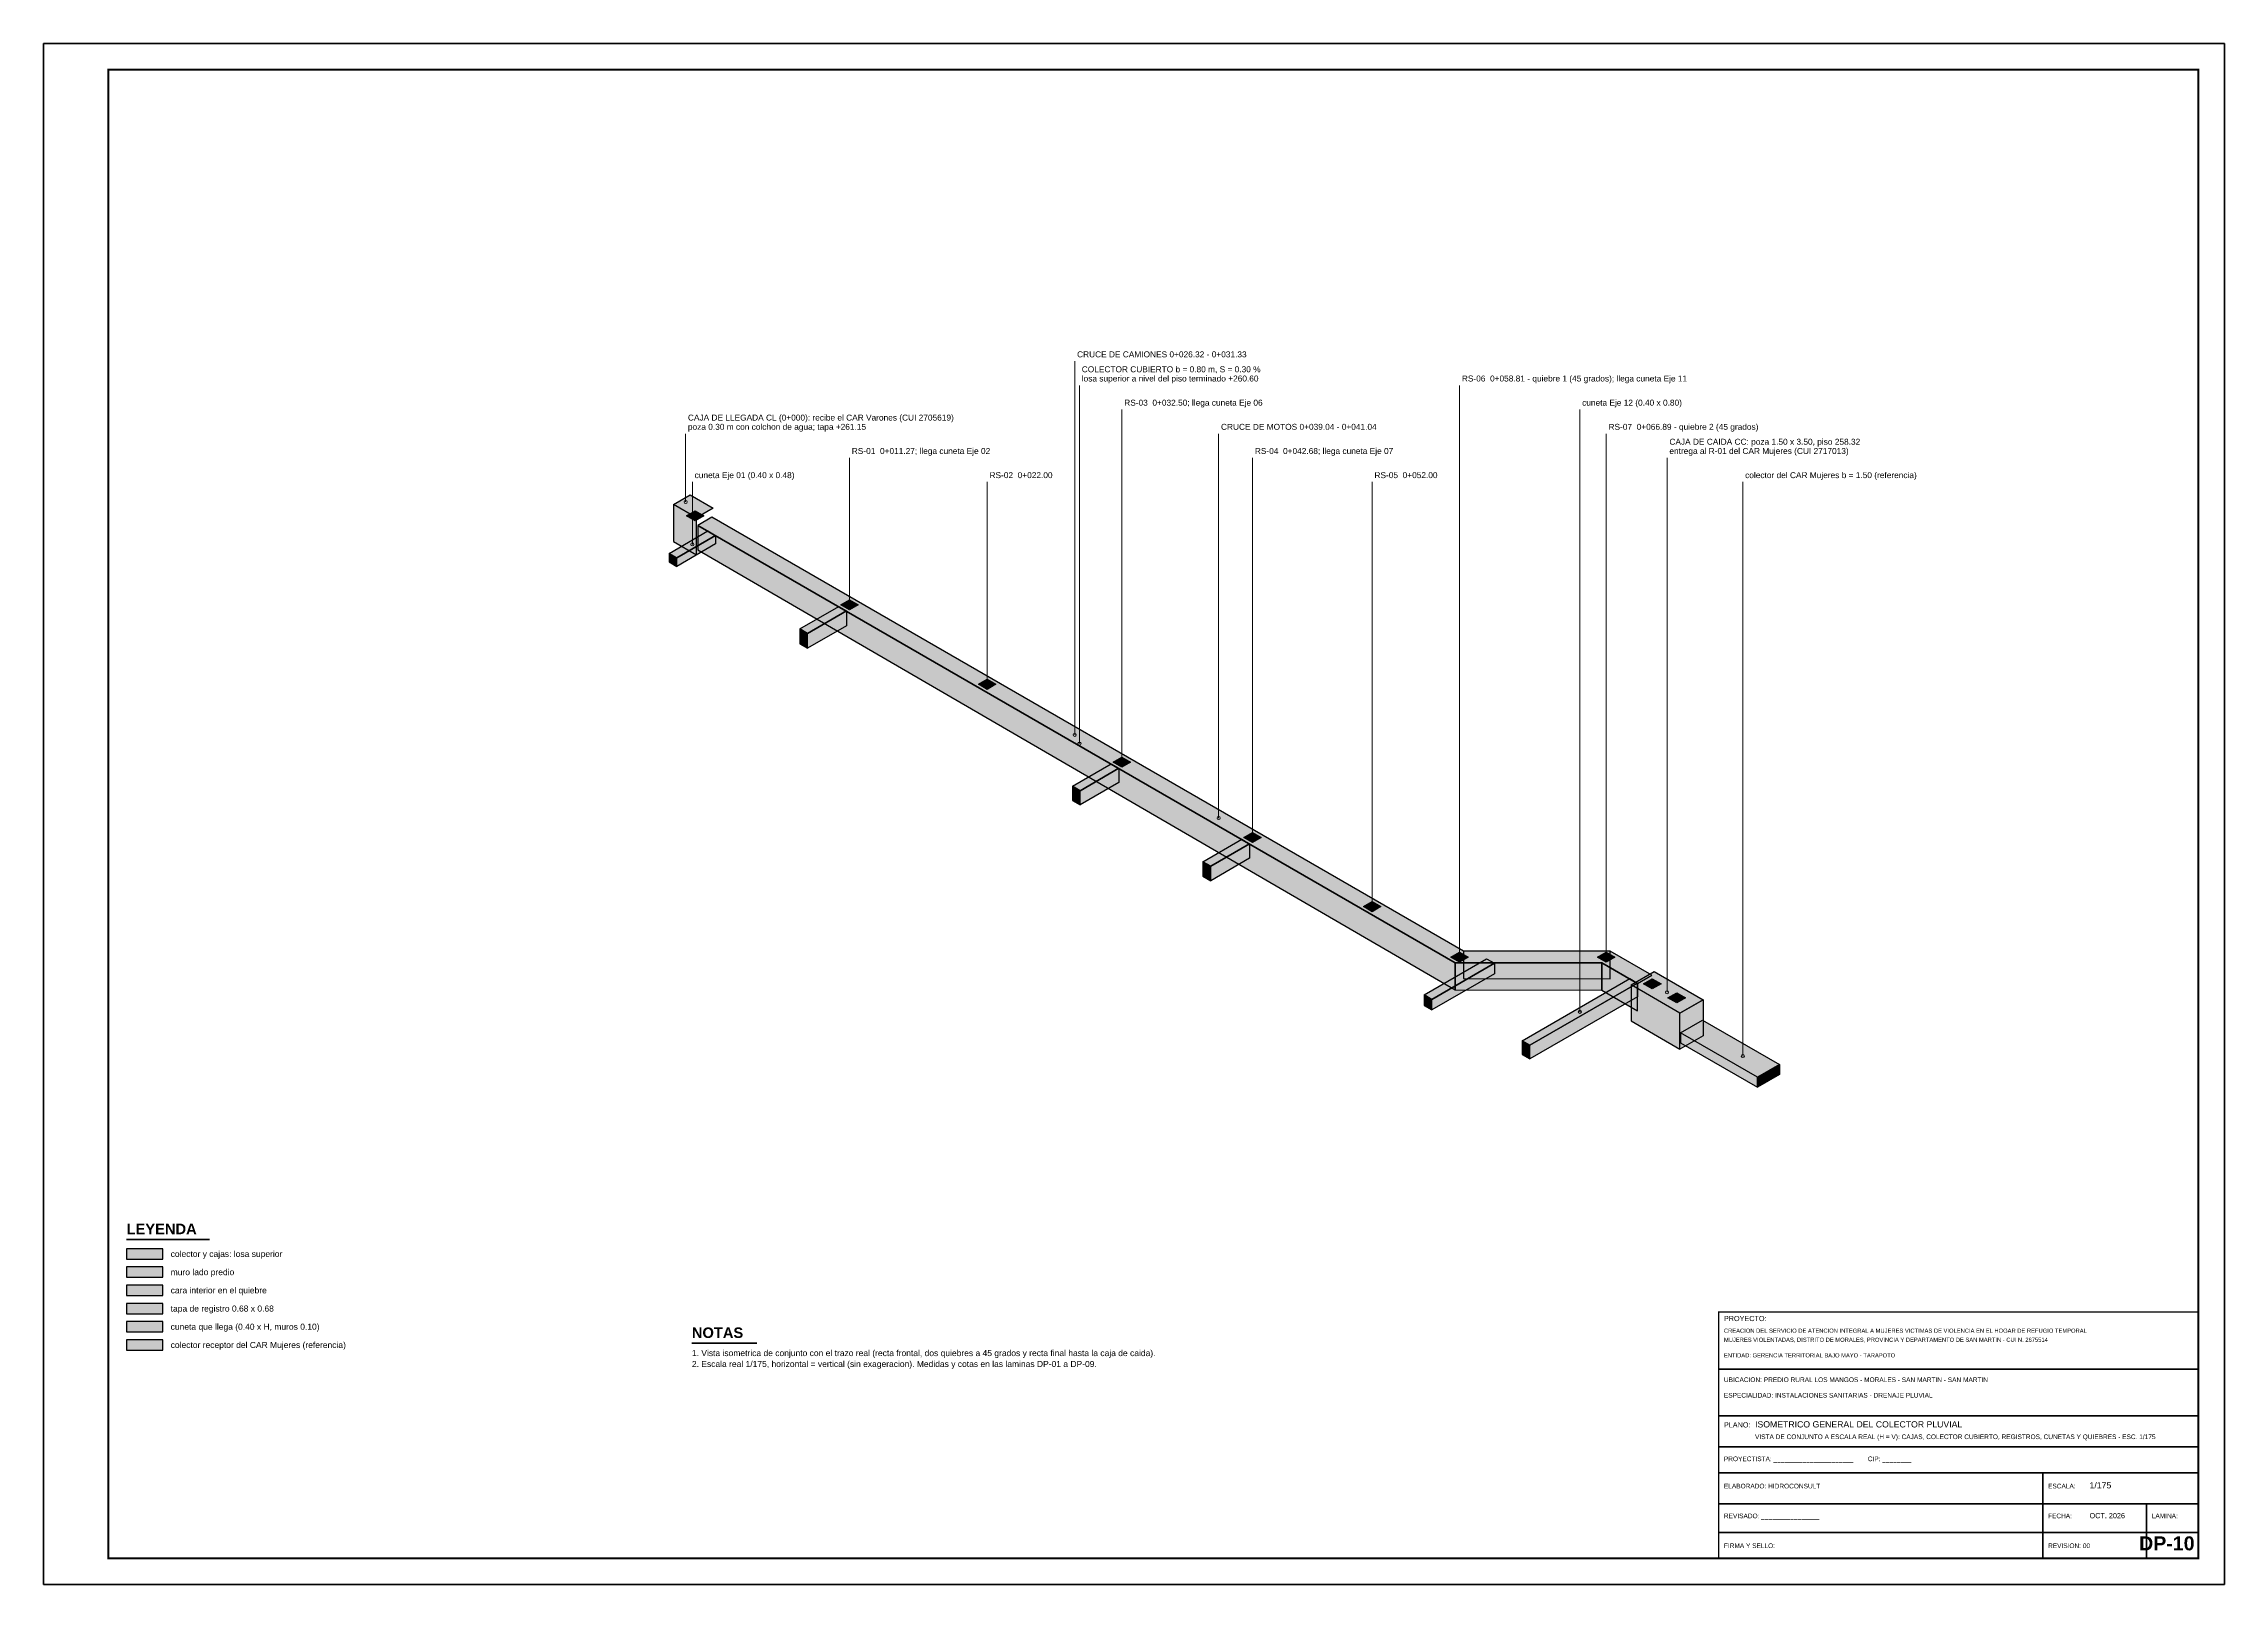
# Model space of a CAD drawing. Header units: metres. Extents: x 349021 to 349543, y 9281040 to 9281959.
# Drawn here: x 349101 to 349248.2, y 9281439.8 to 9281543.7 of the extents above; entities that cross this region are included whole.
import ezdxf
from ezdxf.enums import TextEntityAlignment as Align

# ---------------------------------------------------------------- set-up
doc = ezdxf.new("R2010")
doc.units = ezdxf.units.M
doc.header["$LTSCALE"] = 0.25
for name, color, linetype in [('ISO-ARISTAS', 8, 'CONTINUOUS'), ('LEYENDA', 7, 'CONTINUOUS'), ('ROTULO-TEXTO', 7, 'CONTINUOUS'), ('TEXTOS', 7, 'CONTINUOUS'), ('TEXTOS-NOTAS', 7, 'CONTINUOUS')]:
    doc.layers.add(name, color=color, linetype=linetype)
for name, color, linetype, true_color in [('ISO-CONCRETO-LAT1', 253, 'CONTINUOUS', 0xcecece), ('ISO-CONCRETO-LAT2', 252, 'CONTINUOUS', 0xb2b2b2), ('ISO-CONCRETO-SUP', 254, 'CONTINUOUS', 0xe8e8e8), ('ISO-CUNETA', 94, 'CONTINUOUS', 0xa8d6a8), ('ISO-TAPA', 255, 'CONTINUOUS', 0xf8f4e6), ('ISO-TERRENO', 94, 'CONTINUOUS', 0xd6e2c4)]:
    doc.layers.add(name, color=color, linetype=linetype, true_color=true_color)
for name, color, linetype, lineweight in [('LLAMADAS', 30, 'CONTINUOUS', 18), ('MARCO', 7, 'CONTINUOUS', 50), ('ROTULO', 7, 'CONTINUOUS', 35), ('TITULOS', 160, 'CONTINUOUS', 35)]:
    doc.layers.add(name, color=color, linetype=linetype, lineweight=lineweight)
doc.styles.get("Standard").update_dxf_attribs({"font": 'arial.ttf'})
doc.styles.add('TITULOS', font='arialbd.ttf')

msp = doc.modelspace()

# ---------------------------------------------------------------- hatches: boundary and pattern name
at = {"layer": 'ISO-CONCRETO-LAT1', "true_color": 0xcecece}
h = msp.add_hatch(color=7, dxfattribs=at)
h.dxf.hatch_style = 1
h.paths.add_polyline_path([(349106.58, 9281460.506), (349109.03, 9281460.506), (349109.03, 9281461.206), (349106.58, 9281461.206)])
at = {"layer": 'ISO-CONCRETO-LAT2', "true_color": 0xb2b2b2}
h = msp.add_hatch(color=7, dxfattribs=at)
h.dxf.hatch_style = 1
h.paths.add_polyline_path([(349106.58, 9281459.278), (349109.03, 9281459.278), (349109.03, 9281459.978), (349106.58, 9281459.978)])
at = {"layer": 'ISO-CONCRETO-SUP', "true_color": 0xe8e8e8}
h = msp.add_hatch(color=7, dxfattribs=at)
h.dxf.hatch_style = 1
h.paths.add_polyline_path([(349145.129, 9281511.24), (349196.253, 9281481.724), (349206.151, 9281481.724), (349208.552, 9281480.337), (349209.505, 9281480.887), (349206.709, 9281482.501), (349196.811, 9281482.501), (349146.081, 9281511.79)])
h = msp.add_hatch(color=7, dxfattribs=at)
h.dxf.hatch_style = 1
h.paths.add_polyline_path([(349106.58, 9281461.735), (349109.03, 9281461.735), (349109.03, 9281462.435), (349106.58, 9281462.435)])
at = {"layer": 'ISO-CUNETA', "true_color": 0xa8d6a8}
h = msp.add_hatch(color=7, dxfattribs=at)
h.dxf.hatch_style = 1
h.paths.add_polyline_path([(349106.58, 9281456.821), (349109.03, 9281456.821), (349109.03, 9281457.521), (349106.58, 9281457.521)])
at = {"layer": 'ISO-TAPA', "true_color": 0xf8f4e6}
h = msp.add_hatch(color=7, dxfattribs=at)
h.dxf.hatch_style = 1
h.paths.add_polyline_path([(349106.58, 9281458.049), (349109.03, 9281458.049), (349109.03, 9281458.749), (349106.58, 9281458.749)])
at = {"layer": 'ISO-TERRENO', "true_color": 0xd6e2c4}
h = msp.add_hatch(color=7, dxfattribs=at)
h.dxf.hatch_style = 1
h.paths.add_polyline_path([(349106.58, 9281455.592), (349109.03, 9281455.592), (349109.03, 9281456.292), (349106.58, 9281456.292)])

# ---------------------------------------------------------------- linework, layer by layer
at = {"layer": 'ISO-ARISTAS'}
for points in [[(349144.609, 9281513.29), (349146.168, 9281512.39), (349145.042, 9281511.74), (349143.483, 9281512.64)], [(349143.483, 9281510.14), (349145.042, 9281509.24), (349145.042, 9281511.74), (349143.483, 9281512.64)], [(349144.955, 9281512.23), (349145.544, 9281511.89), (349144.955, 9281511.55), (349144.367, 9281511.89)], [(349145.813, 9281510.865), (349146.332, 9281510.565), (349143.708, 9281509.05), (349143.189, 9281509.35)], [(349146.332, 9281509.985), (349143.708, 9281508.47), (349143.708, 9281509.05), (349146.332, 9281510.565)], [(349145.129, 9281511.24), (349196.253, 9281481.724), (349206.151, 9281481.724), (349208.552, 9281480.337), (349209.505, 9281480.887), (349206.709, 9281482.501), (349196.811, 9281482.501), (349146.081, 9281511.79)], [(349145.129, 9281509.59), (349196.253, 9281479.897), (349196.253, 9281481.724), (349145.129, 9281511.24)], [(349143.189, 9281508.77), (349143.708, 9281508.47), (349143.708, 9281509.05), (349143.189, 9281509.35)], [(349155.365, 9281506.22), (349155.954, 9281505.88), (349155.365, 9281505.54), (349154.776, 9281505.88)], [(349154.646, 9281505.765), (349155.166, 9281505.465), (349152.542, 9281503.95), (349152.022, 9281504.25)], [(349155.166, 9281504.465), (349152.542, 9281502.95), (349152.542, 9281503.95), (349155.166, 9281505.465)], [(349152.022, 9281503.25), (349152.542, 9281502.95), (349152.542, 9281503.95), (349152.022, 9281504.25)], [(349164.658, 9281500.855), (349165.246, 9281500.515), (349164.658, 9281500.175), (349164.069, 9281500.515)], [(349173.032, 9281495.15), (349173.552, 9281494.85), (349170.928, 9281493.335), (349170.408, 9281493.635)], [(349173.552, 9281493.9), (349170.928, 9281492.385), (349170.928, 9281493.335), (349173.552, 9281494.85)], [(349173.751, 9281495.605), (349174.34, 9281495.265), (349173.751, 9281494.925), (349173.162, 9281495.265)], [(349170.408, 9281492.685), (349170.928, 9281492.385), (349170.928, 9281493.335), (349170.408, 9281493.635)], [(349181.848, 9281490.06), (349182.368, 9281489.76), (349179.744, 9281488.245), (349179.224, 9281488.545)], [(349182.567, 9281490.515), (349183.156, 9281490.175), (349182.567, 9281489.835), (349181.978, 9281490.175)], [(349179.224, 9281487.565), (349179.744, 9281487.265), (349179.744, 9281488.245), (349179.224, 9281488.545)], [(349182.368, 9281488.78), (349179.744, 9281487.265), (349179.744, 9281488.245), (349182.368, 9281489.76)], [(349190.638, 9281485.855), (349191.227, 9281485.515), (349190.638, 9281485.175), (349190.049, 9281485.515)], [(349196.811, 9281480.675), (349206.709, 9281480.651), (349206.709, 9281482.501), (349196.811, 9281482.501)], [(349198.366, 9281481.997), (349198.886, 9281481.697), (349194.66, 9281479.257), (349194.14, 9281479.557)], [(349198.886, 9281480.988), (349194.66, 9281478.548), (349194.66, 9281479.257), (349198.886, 9281481.697)], [(349196.538, 9281482.452), (349197.127, 9281482.112), (349196.538, 9281481.772), (349195.949, 9281482.112)], [(349196.253, 9281479.897), (349206.151, 9281479.873), (349206.151, 9281481.724), (349196.253, 9281481.724)], [(349206.433, 9281482.451), (349207.022, 9281482.111), (349206.433, 9281481.771), (349205.844, 9281482.111)], [(349206.151, 9281479.873), (349208.552, 9281478.478), (349208.552, 9281480.337), (349206.151, 9281481.724)], [(349209.678, 9281481.137), (349212.969, 9281479.237), (349211.41, 9281478.337), (349208.119, 9281480.237)], [(349194.14, 9281478.848), (349194.66, 9281478.548), (349194.66, 9281479.257), (349194.14, 9281479.557)], [(349208.026, 9281480.661), (349208.546, 9281480.361), (349201.28, 9281476.166), (349200.76, 9281476.466)], [(349208.546, 9281479.434), (349201.28, 9281475.239), (349201.28, 9281476.166), (349208.546, 9281480.361)], [(349208.119, 9281477.807), (349211.41, 9281475.907), (349211.41, 9281478.337), (349208.119, 9281480.237)], [(349209.548, 9281480.652), (349210.137, 9281480.312), (349209.548, 9281479.972), (349208.959, 9281480.312)], [(349211.193, 9281479.702), (349211.782, 9281479.362), (349211.193, 9281479.022), (349210.605, 9281479.362)], [(349212.969, 9281476.807), (349211.41, 9281475.907), (349211.41, 9281478.337), (349212.969, 9281479.237)], [(349212.925, 9281477.862), (349218.122, 9281474.862), (349216.649, 9281474.012), (349211.453, 9281477.012)], [(349211.453, 9281476.332), (349216.649, 9281473.332), (349216.649, 9281474.012), (349211.453, 9281477.012)], [(349200.76, 9281475.539), (349201.28, 9281475.239), (349201.28, 9281476.166), (349200.76, 9281476.466)], [(349218.122, 9281474.182), (349216.649, 9281473.332), (349216.649, 9281474.012), (349218.122, 9281474.862)]]:
    msp.add_lwpolyline(points, close=True, dxfattribs=at)
at = {"layer": 'ISO-CONCRETO-LAT1'}
msp.add_lwpolyline([(349106.58, 9281460.506), (349109.03, 9281460.506), (349109.03, 9281461.206), (349106.58, 9281461.206)], close=True, dxfattribs=at)
at = {"layer": 'ISO-CONCRETO-LAT1', "true_color": 0xcecece}
for points in [[(349143.483, 9281510.14), (349145.042, 9281509.24), (349143.483, 9281512.64), (349145.042, 9281511.74)], [(349145.129, 9281509.59), (349196.253, 9281479.897), (349145.129, 9281511.24), (349196.253, 9281481.724)], [(349196.253, 9281479.897), (349206.151, 9281479.873), (349196.253, 9281481.724), (349206.151, 9281481.724)], [(349206.151, 9281479.873), (349208.552, 9281478.478), (349206.151, 9281481.724), (349208.552, 9281480.337)], [(349208.119, 9281477.807), (349211.41, 9281475.907), (349208.119, 9281480.237), (349211.41, 9281478.337)]]:
    msp.add_solid(points, dxfattribs=at)
at = {"layer": 'ISO-CONCRETO-LAT2'}
msp.add_lwpolyline([(349106.58, 9281459.278), (349109.03, 9281459.278), (349109.03, 9281459.978), (349106.58, 9281459.978)], close=True, dxfattribs=at)
at = {"layer": 'ISO-CONCRETO-LAT2', "true_color": 0xb2b2b2}
for points in [[(349196.811, 9281480.675), (349206.709, 9281480.651), (349196.811, 9281482.501), (349206.709, 9281482.501)], [(349212.969, 9281476.807), (349211.41, 9281475.907), (349212.969, 9281479.237), (349211.41, 9281478.337)]]:
    msp.add_solid(points, dxfattribs=at)
at = {"layer": 'ISO-CONCRETO-SUP'}
msp.add_lwpolyline([(349106.58, 9281461.735), (349109.03, 9281461.735), (349109.03, 9281462.435), (349106.58, 9281462.435)], close=True, dxfattribs=at)
at = {"layer": 'ISO-CONCRETO-SUP', "true_color": 0xe8e8e8}
for points in [[(349144.609, 9281513.29), (349146.168, 9281512.39), (349143.483, 9281512.64), (349145.042, 9281511.74)], [(349209.678, 9281481.137), (349212.969, 9281479.237), (349208.119, 9281480.237), (349211.41, 9281478.337)]]:
    msp.add_solid(points, dxfattribs=at)
at = {"layer": 'ISO-CUNETA'}
msp.add_lwpolyline([(349106.58, 9281456.821), (349109.03, 9281456.821), (349109.03, 9281457.521), (349106.58, 9281457.521)], close=True, dxfattribs=at)
at = {"layer": 'ISO-CUNETA', "true_color": 0xa8d6a8}
for points in [[(349145.813, 9281510.865), (349146.332, 9281510.565), (349143.189, 9281509.35), (349143.708, 9281509.05)], [(349146.332, 9281509.985), (349143.708, 9281508.47), (349146.332, 9281510.565), (349143.708, 9281509.05)], [(349143.189, 9281508.77), (349143.708, 9281508.47), (349143.189, 9281509.35), (349143.708, 9281509.05)], [(349154.646, 9281505.765), (349155.166, 9281505.465), (349152.022, 9281504.25), (349152.542, 9281503.95)], [(349155.166, 9281504.465), (349152.542, 9281502.95), (349155.166, 9281505.465), (349152.542, 9281503.95)], [(349152.022, 9281503.25), (349152.542, 9281502.95), (349152.022, 9281504.25), (349152.542, 9281503.95)], [(349173.032, 9281495.15), (349173.552, 9281494.85), (349170.408, 9281493.635), (349170.928, 9281493.335)], [(349173.552, 9281493.9), (349170.928, 9281492.385), (349173.552, 9281494.85), (349170.928, 9281493.335)], [(349170.408, 9281492.685), (349170.928, 9281492.385), (349170.408, 9281493.635), (349170.928, 9281493.335)], [(349181.848, 9281490.06), (349182.368, 9281489.76), (349179.224, 9281488.545), (349179.744, 9281488.245)], [(349179.224, 9281487.565), (349179.744, 9281487.265), (349179.224, 9281488.545), (349179.744, 9281488.245)], [(349182.368, 9281488.78), (349179.744, 9281487.265), (349182.368, 9281489.76), (349179.744, 9281488.245)], [(349198.366, 9281481.997), (349198.886, 9281481.697), (349194.14, 9281479.557), (349194.66, 9281479.257)], [(349198.886, 9281480.988), (349194.66, 9281478.548), (349198.886, 9281481.697), (349194.66, 9281479.257)], [(349194.14, 9281478.848), (349194.66, 9281478.548), (349194.14, 9281479.557), (349194.66, 9281479.257)], [(349208.026, 9281480.661), (349208.546, 9281480.361), (349200.76, 9281476.466), (349201.28, 9281476.166)], [(349208.546, 9281479.434), (349201.28, 9281475.239), (349208.546, 9281480.361), (349201.28, 9281476.166)], [(349200.76, 9281475.539), (349201.28, 9281475.239), (349200.76, 9281476.466), (349201.28, 9281476.166)]]:
    msp.add_solid(points, dxfattribs=at)
at = {"layer": 'ISO-TAPA'}
msp.add_lwpolyline([(349106.58, 9281458.049), (349109.03, 9281458.049), (349109.03, 9281458.749), (349106.58, 9281458.749)], close=True, dxfattribs=at)
at = {"layer": 'ISO-TAPA', "true_color": 0xf8f4e6}
for points in [[(349144.955, 9281512.23), (349145.544, 9281511.89), (349144.367, 9281511.89), (349144.955, 9281511.55)], [(349155.365, 9281506.22), (349155.954, 9281505.88), (349154.776, 9281505.88), (349155.365, 9281505.54)], [(349164.658, 9281500.855), (349165.246, 9281500.515), (349164.069, 9281500.515), (349164.658, 9281500.175)], [(349173.751, 9281495.605), (349174.34, 9281495.265), (349173.162, 9281495.265), (349173.751, 9281494.925)], [(349182.567, 9281490.515), (349183.156, 9281490.175), (349181.978, 9281490.175), (349182.567, 9281489.835)], [(349190.638, 9281485.855), (349191.227, 9281485.515), (349190.049, 9281485.515), (349190.638, 9281485.175)], [(349196.538, 9281482.452), (349197.127, 9281482.112), (349195.949, 9281482.112), (349196.538, 9281481.772)], [(349206.433, 9281482.451), (349207.022, 9281482.111), (349205.844, 9281482.111), (349206.433, 9281481.771)], [(349209.548, 9281480.652), (349210.137, 9281480.312), (349208.959, 9281480.312), (349209.548, 9281479.972)], [(349211.193, 9281479.702), (349211.782, 9281479.362), (349210.605, 9281479.362), (349211.193, 9281479.022)]]:
    msp.add_solid(points, dxfattribs=at)
at = {"layer": 'ISO-TERRENO'}
msp.add_lwpolyline([(349106.58, 9281455.592), (349109.03, 9281455.592), (349109.03, 9281456.292), (349106.58, 9281456.292)], close=True, dxfattribs=at)
at = {"layer": 'ISO-TERRENO', "true_color": 0xd6e2c4}
for points in [[(349212.925, 9281477.862), (349218.122, 9281474.862), (349211.453, 9281477.012), (349216.649, 9281474.012)], [(349211.453, 9281476.332), (349216.649, 9281473.332), (349211.453, 9281477.012), (349216.649, 9281474.012)], [(349218.122, 9281474.182), (349216.649, 9281473.332), (349218.122, 9281474.862), (349216.649, 9281474.012)]]:
    msp.add_solid(points, dxfattribs=at)
at = {"layer": 'LLAMADAS'}
for p, q in [((349170.568, 9281497.102), (349170.568, 9281522.315)), ((349170.886, 9281496.515), (349170.886, 9281520.685)), ((349196.538, 9281482.112), (349196.538, 9281520.685)), ((349173.751, 9281495.265), (349173.751, 9281519.055)), ((349204.653, 9281478.414), (349204.653, 9281519.055)), ((349144.306, 9281512.815), (349144.306, 9281517.425)), ((349180.281, 9281491.495), (349180.281, 9281517.425)), ((349206.433, 9281482.111), (349206.433, 9281517.425)), ((349155.365, 9281505.88), (349155.365, 9281515.795)), ((349182.567, 9281490.175), (349182.567, 9281515.795)), ((349210.544, 9281479.737), (349210.544, 9281515.795)), ((349144.761, 9281509.957), (349144.761, 9281514.165)), ((349164.658, 9281500.515), (349164.658, 9281514.165)), ((349190.638, 9281485.515), (349190.638, 9281514.165)), ((349215.653, 9281475.437), (349215.653, 9281514.165))]:
    msp.add_line(p, q, dxfattribs=at)
for centre in [(349144.306, 9281512.815), (349144.761, 9281509.957), (349155.365, 9281505.88), (349164.658, 9281500.515), (349170.568, 9281497.102), (349170.886, 9281496.515), (349173.751, 9281495.265), (349180.281, 9281491.495), (349182.567, 9281490.175), (349190.638, 9281485.515), (349196.538, 9281482.112), (349206.433, 9281482.111), (349210.544, 9281479.737), (349204.653, 9281478.414), (349215.653, 9281475.437)]:
    msp.add_circle(centre, 0.105, dxfattribs=at)
at = {"layer": 'MARCO'}
msp.add_lwpolyline([(349100.98, 9281439.79), (349248.155, 9281439.79), (349248.155, 9281543.74), (349100.98, 9281543.74)], close=True, dxfattribs=at)
at = {"layer": 'MARCO', "const_width": 0.14}
msp.add_lwpolyline([(349105.355, 9281441.54), (349246.405, 9281441.54), (349246.405, 9281541.99), (349105.355, 9281541.99)], close=True, dxfattribs=at)
at = {"layer": 'ROTULO'}
for p, q in [((349214.03, 9281454.315), (349246.405, 9281454.315)), ((349214.03, 9281451.165), (349246.405, 9281451.165)), ((349214.03, 9281449.065), (349246.405, 9281449.065)), ((349214.03, 9281447.315), (349246.405, 9281447.315)), ((349235.905, 9281447.315), (349235.905, 9281441.54)), ((349214.03, 9281445.215), (349246.405, 9281445.215)), ((349242.905, 9281445.215), (349242.905, 9281441.54)), ((349214.03, 9281443.29), (349246.405, 9281443.29))]:
    msp.add_line(p, q, dxfattribs=at)
at = {"layer": 'ROTULO', "const_width": 0.0875}
msp.add_lwpolyline([(349214.03, 9281441.54), (349246.405, 9281441.54), (349246.405, 9281458.165), (349214.03, 9281458.165)], close=True, dxfattribs=at)
at = {"layer": 'TITULOS'}
for p, q in [((349106.58, 9281463.065), (349112.18, 9281463.065)), ((349144.73, 9281456.065), (349149.105, 9281456.065))]:
    msp.add_line(p, q, dxfattribs=at)

# ---------------------------------------------------------------- texts
at = {"layer": 'LEYENDA'}
for s, p in [('colector y cajas: losa superior', (349109.555, 9281462.085)), ('muro lado predio', (349109.555, 9281460.856)), ('cara interior en el quiebre', (349109.555, 9281459.628)), ('tapa de registro 0.68 x 0.68', (349109.555, 9281458.399)), ('cuneta que llega (0.40 x H, muros 0.10)', (349109.555, 9281457.171)), ('colector receptor del CAR Mujeres (referencia)', (349109.555, 9281455.942))]:
    msp.add_text(s, height=0.4095, dxfattribs=at).set_placement(p, align=Align.MIDDLE_LEFT)
at = {"layer": 'ROTULO-TEXTO'}
for s, height, p in [('PROYECTO:', 0.35, (349214.38, 9281457.552)), ('CREACION DEL SERVICIO DE ATENCION INTEGRAL A MUJERES VICTIMAS DE VIOLENCIA EN EL HOGAR DE REFUGIO TEMPORAL', 0.28, (349214.38, 9281456.765)), ('MUJERES VIOLENTADAS, DISTRITO DE MORALES, PROVINCIA Y DEPARTAMENTO DE SAN MARTIN - CUI N. 2675514', 0.28, (349214.38, 9281456.152)), ('ENTIDAD: GERENCIA TERRITORIAL BAJO MAYO - TARAPOTO', 0.28, (349214.38, 9281455.102)), ('UBICACION: PREDIO RURAL LOS MANGOS - MORALES - SAN MARTIN - SAN MARTIN', 0.315, (349214.38, 9281453.44)), ('ESPECIALIDAD: INSTALACIONES SANITARIAS - DRENAJE PLUVIAL', 0.315, (349214.38, 9281452.39)), ('PLANO:', 0.35, (349214.38, 9281450.377)), ('ISOMETRICO GENERAL DEL COLECTOR PLUVIAL', 0.42, (349216.48, 9281450.377)), ('VISTA DE CONJUNTO A ESCALA REAL (H = V): CAJAS, COLECTOR CUBIERTO, REGISTROS, CUNETAS Y QUIEBRES - ESC. 1/175', 0.315, (349216.48, 9281449.59)), ('PROYECTISTA: ______________________        CIP: ________', 0.315, (349214.38, 9281448.102)), ('ELABORADO: HIDROCONSULT', 0.315, (349214.38, 9281446.265)), ('ESCALA:', 0.315, (349236.255, 9281446.265)), ('1/175', 0.42, (349239.055, 9281446.265)), ('REVISADO: ________________', 0.315, (349214.38, 9281444.252)), ('FECHA:', 0.315, (349236.255, 9281444.252)), ('OCT. 2026', 0.35, (349239.055, 9281444.252)), ('LAMINA:', 0.315, (349243.255, 9281444.252)), ('FIRMA Y SELLO:', 0.315, (349214.38, 9281442.24)), ('REVISION: 00', 0.315, (349236.255, 9281442.24))]:
    msp.add_text(s, height=height, dxfattribs=at).set_placement(p)
at = {"layer": 'TEXTOS', "color": 30}
for s, p in [('CRUCE DE CAMIONES 0+026.32 - 0+031.33', (349170.726, 9281522.455)), ('RS-06  0+058.81 - quiebre 1 (45 grados); llega cuneta Eje 11', (349196.695, 9281520.825)), ('RS-03  0+032.50; llega cuneta Eje 06', (349173.908, 9281519.195)), ('CAJA DE LLEGADA CL (0+000): recibe el CAR Varones (CUI 2705619)', (349144.463, 9281518.188)), ('poza 0.30 m con colchon de agua; tapa +261.15', (349144.463, 9281517.565)), ('CRUCE DE MOTOS 0+039.04 - 0+041.04', (349180.438, 9281517.565)), ('RS-07  0+066.89 - quiebre 2 (45 grados)', (349206.59, 9281517.565)), ('RS-01  0+011.27; llega cuneta Eje 02', (349155.523, 9281515.935)), ('RS-04  0+042.68; llega cuneta Eje 07', (349182.724, 9281515.935)), ('entrega al R-01 del CAR Mujeres (CUI 2717013)', (349210.701, 9281515.935)), ('CAJA DE CAIDA CC: poza 1.50 x 3.50, piso 258.32', (349210.701, 9281516.558)), ('RS-02  0+022.00', (349164.815, 9281514.305)), ('RS-05  0+052.00', (349190.796, 9281514.305))]:
    msp.add_text(s, height=0.40162, dxfattribs=at).set_placement(p, align=Align.BOTTOM_LEFT)
at = {"layer": 'TEXTOS', "color": 250}
for s, p in [('COLECTOR CUBIERTO b = 0.80 m, S = 0.30 %', (349171.043, 9281521.448)), ('losa superior a nivel del piso terminado +260.60', (349171.043, 9281520.825))]:
    msp.add_text(s, height=0.40162, dxfattribs=at).set_placement(p, align=Align.BOTTOM_LEFT)
at = {"layer": 'TEXTOS', "color": 94}
for s, p in [('cuneta Eje 12 (0.40 x 0.80)', (349204.811, 9281519.195)), ('cuneta Eje 01 (0.40 x 0.48)', (349144.918, 9281514.305))]:
    msp.add_text(s, height=0.40162, dxfattribs=at).set_placement(p, align=Align.BOTTOM_LEFT)
at = {"layer": 'TEXTOS', "color": 8}
msp.add_text('colector del CAR Mujeres b = 1.50 (referencia)', height=0.40162, dxfattribs=at).set_placement((349215.811, 9281514.305), align=Align.BOTTOM_LEFT)
at = {"layer": 'TEXTOS-NOTAS'}
for s, p in [('2. Escala real 1/175, horizontal = vertical (sin exageracion). Medidas y cotas en las laminas DP-01 a DP-09.', (349144.73, 9281454.455)), ('1. Vista isometrica de conjunto con el trazo real (recta frontal, dos quiebres a 45 grados y recta final hasta la caja de caida).', (349144.73, 9281455.19))]:
    msp.add_text(s, height=0.4095, dxfattribs=at).set_placement(p)
at = {"layer": 'TITULOS', "style": 'TITULOS'}
for s, p in [('LEYENDA', (349106.58, 9281463.415)), ('NOTAS', (349144.73, 9281456.415))]:
    msp.add_text(s, height=0.7088, dxfattribs=at).set_placement(p)
msp.add_text('DP-10', height=0.945, dxfattribs=at).set_placement((349246.142, 9281441.802), align=Align.BOTTOM_RIGHT)

doc.saveas('drawing.dxf')
